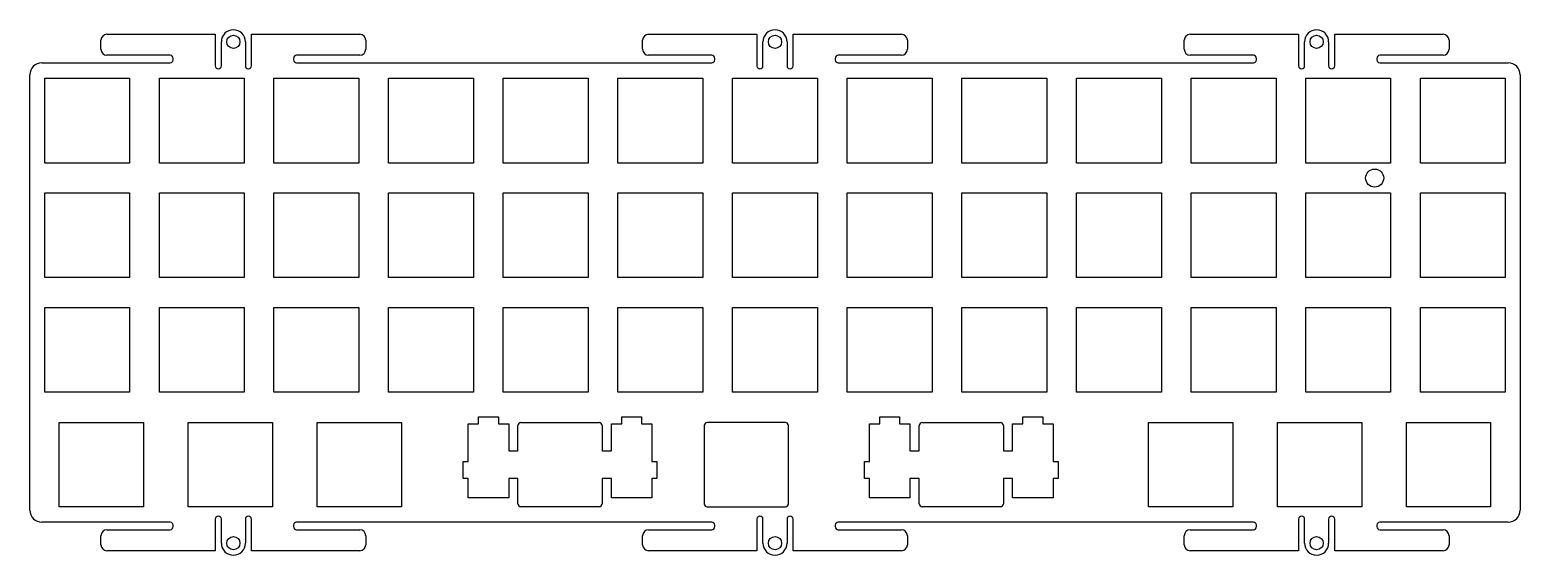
# Model space of a CAD drawing. Header units: millimetres. Extents: x -279 to -31, y -178 to -91.
import ezdxf

# ---------------------------------------------------------------- set-up
doc = ezdxf.new("R2010")
doc.units = ezdxf.units.MM
for name, color, linetype in [('Shape11445', 7, 'CONTINUOUS'), ('Shape11446', 7, 'CONTINUOUS'), ('Shape11447', 7, 'CONTINUOUS'), ('Shape11448', 7, 'CONTINUOUS'), ('Shape11449', 7, 'CONTINUOUS'), ('Shape11450', 7, 'CONTINUOUS'), ('Shape11451', 7, 'CONTINUOUS'), ('Shape11452', 7, 'CONTINUOUS'), ('Shape11453', 7, 'CONTINUOUS'), ('Shape11454', 7, 'CONTINUOUS'), ('Shape11455', 7, 'CONTINUOUS'), ('Shape11456', 7, 'CONTINUOUS'), ('Shape11457', 7, 'CONTINUOUS'), ('Shape11458', 7, 'CONTINUOUS'), ('Shape11459', 7, 'CONTINUOUS'), ('Shape11460', 7, 'CONTINUOUS'), ('Shape11461', 7, 'CONTINUOUS'), ('Shape11462', 7, 'CONTINUOUS'), ('Shape11463', 7, 'CONTINUOUS'), ('Shape11464', 7, 'CONTINUOUS'), ('Shape11465', 7, 'CONTINUOUS'), ('Shape11466', 7, 'CONTINUOUS'), ('Shape11467', 7, 'CONTINUOUS'), ('Shape11468', 7, 'CONTINUOUS'), ('Shape11469', 7, 'CONTINUOUS'), ('Shape11470', 7, 'CONTINUOUS'), ('Shape11471', 7, 'CONTINUOUS'), ('Shape11472', 7, 'CONTINUOUS'), ('Shape11473', 7, 'CONTINUOUS'), ('Shape11474', 7, 'CONTINUOUS'), ('Shape11475', 7, 'CONTINUOUS'), ('Shape11476', 7, 'CONTINUOUS'), ('Shape11477', 7, 'CONTINUOUS'), ('Shape11478', 7, 'CONTINUOUS'), ('Shape11479', 7, 'CONTINUOUS'), ('Shape11480', 7, 'CONTINUOUS'), ('Shape11481', 7, 'CONTINUOUS'), ('Shape11482', 7, 'CONTINUOUS'), ('Shape11483', 7, 'CONTINUOUS'), ('Shape11484', 7, 'CONTINUOUS'), ('Shape11485', 7, 'CONTINUOUS'), ('Shape11486', 7, 'CONTINUOUS'), ('Shape11487', 7, 'CONTINUOUS'), ('Shape11488', 7, 'CONTINUOUS'), ('Shape11489', 7, 'CONTINUOUS'), ('Shape11490', 7, 'CONTINUOUS'), ('Shape11491', 7, 'CONTINUOUS'), ('Shape11492', 7, 'CONTINUOUS'), ('Shape11493', 7, 'CONTINUOUS'), ('Shape11494', 7, 'CONTINUOUS'), ('Shape11495', 7, 'CONTINUOUS'), ('Shape11496', 7, 'CONTINUOUS'), ('Shape11497', 7, 'CONTINUOUS'), ('Shape11498', 7, 'CONTINUOUS'), ('Shape11499', 7, 'CONTINUOUS'), ('Shape11500', 7, 'CONTINUOUS'), ('Shape11501', 7, 'CONTINUOUS'), ('Shape11502', 7, 'CONTINUOUS'), ('Shape11503', 7, 'CONTINUOUS'), ('Shape11504', 7, 'CONTINUOUS'), ('Shape11505', 7, 'CONTINUOUS'), ('Shape11506', 7, 'CONTINUOUS'), ('Shape11507', 7, 'CONTINUOUS'), ('Shape11508', 7, 'CONTINUOUS'), ('Shape11509', 7, 'CONTINUOUS'), ('Shape11510', 7, 'CONTINUOUS'), ('Shape11511', 7, 'CONTINUOUS'), ('Shape11512', 7, 'CONTINUOUS'), ('Shape11513', 7, 'CONTINUOUS'), ('Shape11514', 7, 'CONTINUOUS'), ('Shape11515', 7, 'CONTINUOUS'), ('Shape11516', 7, 'CONTINUOUS'), ('Shape11517', 7, 'CONTINUOUS'), ('Shape11518', 7, 'CONTINUOUS'), ('Shape11519', 7, 'CONTINUOUS'), ('Shape11520', 7, 'CONTINUOUS'), ('Shape11521', 7, 'CONTINUOUS'), ('Shape11522', 7, 'CONTINUOUS'), ('Shape11523', 7, 'CONTINUOUS'), ('Shape11524', 7, 'CONTINUOUS'), ('Shape11525', 7, 'CONTINUOUS'), ('Shape11526', 7, 'CONTINUOUS'), ('Shape11527', 7, 'CONTINUOUS'), ('Shape11528', 7, 'CONTINUOUS'), ('Shape11529', 7, 'CONTINUOUS'), ('Shape11530', 7, 'CONTINUOUS'), ('Shape11531', 7, 'CONTINUOUS'), ('Shape11532', 7, 'CONTINUOUS'), ('Shape11533', 7, 'CONTINUOUS'), ('Shape11534', 7, 'CONTINUOUS'), ('Shape11535', 7, 'CONTINUOUS'), ('Shape11536', 7, 'CONTINUOUS'), ('Shape11537', 7, 'CONTINUOUS'), ('Shape11538', 7, 'CONTINUOUS'), ('Shape11539', 7, 'CONTINUOUS'), ('Shape11540', 7, 'CONTINUOUS'), ('Shape11541', 7, 'CONTINUOUS'), ('Shape11542', 7, 'CONTINUOUS'), ('Shape11543', 7, 'CONTINUOUS'), ('Shape11544', 7, 'CONTINUOUS'), ('Shape11545', 7, 'CONTINUOUS'), ('Shape11546', 7, 'CONTINUOUS'), ('Shape11547', 7, 'CONTINUOUS'), ('Shape11548', 7, 'CONTINUOUS'), ('Shape11549', 7, 'CONTINUOUS'), ('Shape11550', 7, 'CONTINUOUS'), ('Shape11551', 7, 'CONTINUOUS'), ('Shape11552', 7, 'CONTINUOUS'), ('Shape11553', 7, 'CONTINUOUS'), ('Shape11554', 7, 'CONTINUOUS'), ('Shape11555', 7, 'CONTINUOUS'), ('Shape11556', 7, 'CONTINUOUS'), ('Shape11557', 7, 'CONTINUOUS'), ('Shape11558', 7, 'CONTINUOUS'), ('Shape11559', 7, 'CONTINUOUS'), ('Shape11560', 7, 'CONTINUOUS'), ('Shape11561', 7, 'CONTINUOUS'), ('Shape11562', 7, 'CONTINUOUS'), ('Shape11563', 7, 'CONTINUOUS'), ('Shape11564', 7, 'CONTINUOUS'), ('Shape11565', 7, 'CONTINUOUS'), ('Shape11566', 7, 'CONTINUOUS'), ('Shape11567', 7, 'CONTINUOUS'), ('Shape11568', 7, 'CONTINUOUS'), ('Shape11569', 7, 'CONTINUOUS'), ('Shape11570', 7, 'CONTINUOUS'), ('Shape11571', 7, 'CONTINUOUS'), ('Shape11572', 7, 'CONTINUOUS'), ('Shape11573', 7, 'CONTINUOUS'), ('Shape11574', 7, 'CONTINUOUS'), ('Shape11575', 7, 'CONTINUOUS'), ('Shape11576', 7, 'CONTINUOUS'), ('Shape11577', 7, 'CONTINUOUS'), ('Shape11578', 7, 'CONTINUOUS'), ('Shape11579', 7, 'CONTINUOUS'), ('Shape11580', 7, 'CONTINUOUS'), ('Shape11581', 7, 'CONTINUOUS'), ('Shape11582', 7, 'CONTINUOUS'), ('Shape11583', 7, 'CONTINUOUS'), ('Shape11584', 7, 'CONTINUOUS'), ('Shape11585', 7, 'CONTINUOUS'), ('Shape11586', 7, 'CONTINUOUS'), ('Shape11587', 7, 'CONTINUOUS'), ('Shape11588', 7, 'CONTINUOUS'), ('Shape11589', 7, 'CONTINUOUS'), ('Shape11590', 7, 'CONTINUOUS'), ('Shape11591', 7, 'CONTINUOUS'), ('Shape11592', 7, 'CONTINUOUS'), ('Shape11593', 7, 'CONTINUOUS'), ('Shape11594', 7, 'CONTINUOUS'), ('Shape11595', 7, 'CONTINUOUS'), ('Shape11596', 7, 'CONTINUOUS'), ('Shape11597', 7, 'CONTINUOUS'), ('Shape11598', 7, 'CONTINUOUS'), ('Shape11599', 7, 'CONTINUOUS'), ('Shape11600', 7, 'CONTINUOUS'), ('Shape11601', 7, 'CONTINUOUS'), ('Shape11602', 7, 'CONTINUOUS'), ('Shape11603', 7, 'CONTINUOUS'), ('Shape11604', 7, 'CONTINUOUS'), ('Shape11605', 7, 'CONTINUOUS'), ('Shape11606', 7, 'CONTINUOUS'), ('Shape11607', 7, 'CONTINUOUS'), ('Shape11608', 7, 'CONTINUOUS'), ('Shape11609', 7, 'CONTINUOUS'), ('Shape11610', 7, 'CONTINUOUS'), ('Shape11611', 7, 'CONTINUOUS'), ('Shape11612', 7, 'CONTINUOUS'), ('Shape11613', 7, 'CONTINUOUS'), ('Shape11614', 7, 'CONTINUOUS'), ('Shape11615', 7, 'CONTINUOUS'), ('Shape11616', 7, 'CONTINUOUS'), ('Shape11617', 7, 'CONTINUOUS'), ('Shape11618', 7, 'CONTINUOUS'), ('Shape11619', 7, 'CONTINUOUS'), ('Shape11620', 7, 'CONTINUOUS'), ('Shape11621', 7, 'CONTINUOUS'), ('Shape11622', 7, 'CONTINUOUS'), ('Shape11623', 7, 'CONTINUOUS'), ('Shape11624', 7, 'CONTINUOUS'), ('Shape11625', 7, 'CONTINUOUS'), ('Shape11626', 7, 'CONTINUOUS'), ('Shape11627', 7, 'CONTINUOUS'), ('Shape11628', 7, 'CONTINUOUS'), ('Shape11629', 7, 'CONTINUOUS'), ('Shape11630', 7, 'CONTINUOUS'), ('Shape11631', 7, 'CONTINUOUS'), ('Shape11632', 7, 'CONTINUOUS'), ('Shape11633', 7, 'CONTINUOUS'), ('Shape11634', 7, 'CONTINUOUS'), ('Shape11635', 7, 'CONTINUOUS'), ('Shape11636', 7, 'CONTINUOUS'), ('Shape11637', 7, 'CONTINUOUS'), ('Shape11638', 7, 'CONTINUOUS'), ('Shape11639', 7, 'CONTINUOUS'), ('Shape11640', 7, 'CONTINUOUS'), ('Shape11641', 7, 'CONTINUOUS'), ('Shape11642', 7, 'CONTINUOUS'), ('Shape11643', 7, 'CONTINUOUS'), ('Shape11644', 7, 'CONTINUOUS'), ('Shape11645', 7, 'CONTINUOUS'), ('Shape11646', 7, 'CONTINUOUS'), ('Shape11647', 7, 'CONTINUOUS'), ('Shape11648', 7, 'CONTINUOUS'), ('Shape11649', 7, 'CONTINUOUS'), ('Shape11650', 7, 'CONTINUOUS'), ('Shape11651', 7, 'CONTINUOUS'), ('Shape11652', 7, 'CONTINUOUS'), ('Shape11653', 7, 'CONTINUOUS'), ('Shape11654', 7, 'CONTINUOUS'), ('Shape11655', 7, 'CONTINUOUS'), ('Shape11656', 7, 'CONTINUOUS'), ('Shape11657', 7, 'CONTINUOUS'), ('Shape11658', 7, 'CONTINUOUS'), ('Shape11659', 7, 'CONTINUOUS'), ('Shape11660', 7, 'CONTINUOUS'), ('Shape11661', 7, 'CONTINUOUS'), ('Shape11662', 7, 'CONTINUOUS'), ('Shape11663', 7, 'CONTINUOUS'), ('Shape11664', 7, 'CONTINUOUS'), ('Shape11665', 7, 'CONTINUOUS'), ('Shape11666', 7, 'CONTINUOUS'), ('Shape11667', 7, 'CONTINUOUS'), ('Shape11668', 7, 'CONTINUOUS'), ('Shape11669', 7, 'CONTINUOUS'), ('Shape11670', 7, 'CONTINUOUS'), ('Shape11671', 7, 'CONTINUOUS'), ('Shape11672', 7, 'CONTINUOUS'), ('Shape11673', 7, 'CONTINUOUS'), ('Shape11674', 7, 'CONTINUOUS'), ('Shape11675', 7, 'CONTINUOUS'), ('Shape11676', 7, 'CONTINUOUS'), ('Shape11677', 7, 'CONTINUOUS'), ('Shape11678', 7, 'CONTINUOUS'), ('Shape11679', 7, 'CONTINUOUS'), ('Shape11680', 7, 'CONTINUOUS'), ('Shape11681', 7, 'CONTINUOUS'), ('Shape11682', 7, 'CONTINUOUS'), ('Shape11683', 7, 'CONTINUOUS'), ('Shape11684', 7, 'CONTINUOUS'), ('Shape11685', 7, 'CONTINUOUS'), ('Shape11686', 7, 'CONTINUOUS'), ('Shape11687', 7, 'CONTINUOUS'), ('Shape11688', 7, 'CONTINUOUS'), ('Shape11689', 7, 'CONTINUOUS'), ('Shape11690', 7, 'CONTINUOUS'), ('Shape11691', 7, 'CONTINUOUS'), ('Shape11692', 7, 'CONTINUOUS'), ('Shape11693', 7, 'CONTINUOUS'), ('Shape11694', 7, 'CONTINUOUS'), ('Shape11695', 7, 'CONTINUOUS'), ('Shape11696', 7, 'CONTINUOUS'), ('Shape11697', 7, 'CONTINUOUS'), ('Shape11698', 7, 'CONTINUOUS'), ('Shape11699', 7, 'CONTINUOUS'), ('Shape11700', 7, 'CONTINUOUS'), ('Shape11701', 7, 'CONTINUOUS'), ('Shape11702', 7, 'CONTINUOUS'), ('Shape11703', 7, 'CONTINUOUS'), ('Shape11704', 7, 'CONTINUOUS'), ('Shape11705', 7, 'CONTINUOUS'), ('Shape11706', 7, 'CONTINUOUS'), ('Shape11707', 7, 'CONTINUOUS'), ('Shape11708', 7, 'CONTINUOUS'), ('Shape11709', 7, 'CONTINUOUS'), ('Shape11710', 7, 'CONTINUOUS'), ('Shape11711', 7, 'CONTINUOUS'), ('Shape11712', 7, 'CONTINUOUS'), ('Shape11713', 7, 'CONTINUOUS'), ('Shape11714', 7, 'CONTINUOUS'), ('Shape11715', 7, 'CONTINUOUS'), ('Shape11716', 7, 'CONTINUOUS'), ('Shape11717', 7, 'CONTINUOUS'), ('Shape11718', 7, 'CONTINUOUS'), ('Shape11719', 7, 'CONTINUOUS'), ('Shape11720', 7, 'CONTINUOUS'), ('Shape11721', 7, 'CONTINUOUS'), ('Shape11722', 7, 'CONTINUOUS'), ('Shape11723', 7, 'CONTINUOUS'), ('Shape11724', 7, 'CONTINUOUS'), ('Shape11725', 7, 'CONTINUOUS'), ('Shape11726', 7, 'CONTINUOUS'), ('Shape11727', 7, 'CONTINUOUS'), ('Shape11728', 7, 'CONTINUOUS'), ('Shape11729', 7, 'CONTINUOUS'), ('Shape11730', 7, 'CONTINUOUS'), ('Shape11731', 7, 'CONTINUOUS'), ('Shape11732', 7, 'CONTINUOUS'), ('Shape11733', 7, 'CONTINUOUS'), ('Shape11734', 7, 'CONTINUOUS'), ('Shape11735', 7, 'CONTINUOUS'), ('Shape11736', 7, 'CONTINUOUS'), ('Shape11737', 7, 'CONTINUOUS'), ('Shape11738', 7, 'CONTINUOUS'), ('Shape11739', 7, 'CONTINUOUS'), ('Shape11740', 7, 'CONTINUOUS'), ('Shape11741', 7, 'CONTINUOUS'), ('Shape11742', 7, 'CONTINUOUS'), ('Shape11743', 7, 'CONTINUOUS'), ('Shape11744', 7, 'CONTINUOUS'), ('Shape11745', 7, 'CONTINUOUS'), ('Shape11746', 7, 'CONTINUOUS'), ('Shape11747', 7, 'CONTINUOUS'), ('Shape11748', 7, 'CONTINUOUS'), ('Shape11749', 7, 'CONTINUOUS'), ('Shape11750', 7, 'CONTINUOUS'), ('Shape11751', 7, 'CONTINUOUS'), ('Shape11752', 7, 'CONTINUOUS'), ('Shape11753', 7, 'CONTINUOUS'), ('Shape11754', 7, 'CONTINUOUS'), ('Shape11755', 7, 'CONTINUOUS'), ('Shape11756', 7, 'CONTINUOUS'), ('Shape11757', 7, 'CONTINUOUS'), ('Shape11758', 7, 'CONTINUOUS'), ('Shape11759', 7, 'CONTINUOUS'), ('Shape11760', 7, 'CONTINUOUS'), ('Shape11761', 7, 'CONTINUOUS'), ('Shape11762', 7, 'CONTINUOUS'), ('Shape11763', 7, 'CONTINUOUS'), ('Shape11764', 7, 'CONTINUOUS'), ('Shape11765', 7, 'CONTINUOUS'), ('Shape11766', 7, 'CONTINUOUS'), ('Shape11767', 7, 'CONTINUOUS'), ('Shape11768', 7, 'CONTINUOUS'), ('Shape11769', 7, 'CONTINUOUS'), ('Shape11770', 7, 'CONTINUOUS'), ('Shape11771', 7, 'CONTINUOUS'), ('Shape11772', 7, 'CONTINUOUS'), ('Shape11773', 7, 'CONTINUOUS'), ('Shape11774', 7, 'CONTINUOUS'), ('Shape11775', 7, 'CONTINUOUS'), ('Shape11776', 7, 'CONTINUOUS'), ('Shape11777', 7, 'CONTINUOUS'), ('Shape11778', 7, 'CONTINUOUS'), ('Shape11779', 7, 'CONTINUOUS'), ('Shape11780', 7, 'CONTINUOUS'), ('Shape11781', 7, 'CONTINUOUS'), ('Shape11782', 7, 'CONTINUOUS'), ('Shape11863', 7, 'CONTINUOUS'), ('Shape11864', 7, 'CONTINUOUS'), ('Shape11865', 7, 'CONTINUOUS'), ('Shape11866', 7, 'CONTINUOUS'), ('Shape11867', 7, 'CONTINUOUS'), ('Shape11868', 7, 'CONTINUOUS'), ('Shape11869', 7, 'CONTINUOUS'), ('Shape11870', 7, 'CONTINUOUS'), ('Shape11871', 7, 'CONTINUOUS'), ('Shape11872', 7, 'CONTINUOUS'), ('Shape11873', 7, 'CONTINUOUS'), ('Shape11874', 7, 'CONTINUOUS'), ('Shape11875', 7, 'CONTINUOUS'), ('Shape11876', 7, 'CONTINUOUS'), ('Shape11877', 7, 'CONTINUOUS'), ('Shape11878', 7, 'CONTINUOUS'), ('Shape11879', 7, 'CONTINUOUS'), ('Shape11880', 7, 'CONTINUOUS'), ('Shape11881', 7, 'CONTINUOUS'), ('Shape11882', 7, 'CONTINUOUS'), ('Shape11883', 7, 'CONTINUOUS'), ('Shape11884', 7, 'CONTINUOUS'), ('Shape11885', 7, 'CONTINUOUS'), ('Shape11886', 7, 'CONTINUOUS'), ('Shape11887', 7, 'CONTINUOUS'), ('Shape11888', 7, 'CONTINUOUS'), ('Shape11889', 7, 'CONTINUOUS'), ('Shape11890', 7, 'CONTINUOUS'), ('Shape11891', 7, 'CONTINUOUS'), ('Shape11892', 7, 'CONTINUOUS'), ('Shape11893', 7, 'CONTINUOUS'), ('Shape11894', 7, 'CONTINUOUS'), ('Shape11895', 7, 'CONTINUOUS'), ('Shape11896', 7, 'CONTINUOUS'), ('Shape11897', 7, 'CONTINUOUS'), ('Shape11898', 7, 'CONTINUOUS'), ('Shape11899', 7, 'CONTINUOUS'), ('Shape11900', 7, 'CONTINUOUS'), ('Shape11901', 7, 'CONTINUOUS'), ('Shape11902', 7, 'CONTINUOUS'), ('Shape11903', 7, 'CONTINUOUS'), ('Shape11904', 7, 'CONTINUOUS'), ('Shape11905', 7, 'CONTINUOUS'), ('Shape11906', 7, 'CONTINUOUS'), ('Shape11907', 7, 'CONTINUOUS'), ('Shape11908', 7, 'CONTINUOUS'), ('Shape11909', 7, 'CONTINUOUS'), ('Shape11910', 7, 'CONTINUOUS'), ('Shape11911', 7, 'CONTINUOUS'), ('Shape11912', 7, 'CONTINUOUS'), ('Shape11913', 7, 'CONTINUOUS'), ('Shape11914', 7, 'CONTINUOUS'), ('Shape11915', 7, 'CONTINUOUS'), ('Shape11916', 7, 'CONTINUOUS'), ('Shape11917', 7, 'CONTINUOUS'), ('Shape11918', 7, 'CONTINUOUS'), ('Shape11919', 7, 'CONTINUOUS'), ('Shape11920', 7, 'CONTINUOUS'), ('Shape11921', 7, 'CONTINUOUS'), ('Shape11922', 7, 'CONTINUOUS'), ('Shape11923', 7, 'CONTINUOUS'), ('Shape11924', 7, 'CONTINUOUS'), ('Shape11925', 7, 'CONTINUOUS'), ('Shape11926', 7, 'CONTINUOUS'), ('Shape11927', 7, 'CONTINUOUS'), ('Shape11928', 7, 'CONTINUOUS'), ('Shape11929', 7, 'CONTINUOUS'), ('Shape11930', 7, 'CONTINUOUS'), ('Shape11931', 7, 'CONTINUOUS'), ('Shape11932', 7, 'CONTINUOUS'), ('Shape11933', 7, 'CONTINUOUS'), ('Shape11934', 7, 'CONTINUOUS'), ('Shape11935', 7, 'CONTINUOUS'), ('Shape11936', 7, 'CONTINUOUS'), ('Shape11937', 7, 'CONTINUOUS'), ('Shape11938', 7, 'CONTINUOUS'), ('Shape11939', 7, 'CONTINUOUS'), ('Shape11940', 7, 'CONTINUOUS'), ('Shape11941', 7, 'CONTINUOUS'), ('Shape11942', 7, 'CONTINUOUS'), ('Shape11943', 7, 'CONTINUOUS'), ('Shape11944', 7, 'CONTINUOUS'), ('Shape11945', 7, 'CONTINUOUS'), ('Shape11946', 7, 'CONTINUOUS'), ('Shape11947', 7, 'CONTINUOUS'), ('Shape11948', 7, 'CONTINUOUS'), ('Shape11949', 7, 'CONTINUOUS'), ('Shape11950', 7, 'CONTINUOUS'), ('Shape12755', 7, 'CONTINUOUS')]:
    doc.layers.add(name, color=color, linetype=linetype)

msp = doc.modelspace()

# ---------------------------------------------------------------- linework, layer by layer
at = {"layer": 'Shape11445'}
msp.add_circle((-64.7014, -92.5714), 1.1, dxfattribs=at)
at = {"layer": 'Shape11446'}
msp.add_circle((-154.701, -92.5714), 1.1, dxfattribs=at)
at = {"layer": 'Shape11447'}
msp.add_circle((-244.701, -92.5714), 1.1, dxfattribs=at)
at = {"layer": 'Shape11448'}
msp.add_circle((-64.7014, -175.97), 1.1, dxfattribs=at)
at = {"layer": 'Shape11449'}
msp.add_circle((-154.701, -175.97), 1.1, dxfattribs=at)
at = {"layer": 'Shape11450'}
msp.add_circle((-244.701, -175.97), 1.1, dxfattribs=at)
at = {"layer": 'Shape11451'}
msp.add_line((-61.7014, -177.22), (-61.7014, -171.97), dxfattribs=at)
at = {"layer": 'Shape11452'}
msp.add_arc((-62.2014, -171.97), 0.5, 0, 180, dxfattribs=at)
at = {"layer": 'Shape11453'}
msp.add_line((-62.7014, -171.97), (-62.7014, -175.97), dxfattribs=at)
at = {"layer": 'Shape11454'}
msp.add_arc((-64.7014, -175.97), 2, 180, 0, dxfattribs=at)
at = {"layer": 'Shape11455'}
msp.add_line((-66.7014, -175.97), (-66.7014, -171.97), dxfattribs=at)
at = {"layer": 'Shape11456'}
msp.add_arc((-67.2014, -171.97), 0.5, 0, 180, dxfattribs=at)
at = {"layer": 'Shape11457'}
msp.add_line((-67.7014, -171.97), (-67.7014, -177.22), dxfattribs=at)
at = {"layer": 'Shape11458'}
msp.add_line((-67.7014, -177.22), (-85.7014, -177.22), dxfattribs=at)
at = {"layer": 'Shape11459'}
msp.add_arc((-85.7014, -176.22), 1, 180, -90, dxfattribs=at)
at = {"layer": 'Shape11460'}
msp.add_line((-86.7014, -176.22), (-86.7014, -174.72), dxfattribs=at)
at = {"layer": 'Shape11461'}
msp.add_arc((-85.7014, -174.72), 1, 90, 180, dxfattribs=at)
at = {"layer": 'Shape11462'}
msp.add_line((-85.7014, -173.72), (-75.2014, -173.72), dxfattribs=at)
at = {"layer": 'Shape11463'}
msp.add_arc((-75.2014, -173.22), 0.5, -90, 0, dxfattribs=at)
at = {"layer": 'Shape11464'}
msp.add_line((-74.7014, -173.22), (-74.7014, -172.971), dxfattribs=at)
at = {"layer": 'Shape11465'}
msp.add_arc((-75.2014, -172.971), 0.5, 0, 90, dxfattribs=at)
at = {"layer": 'Shape11466'}
msp.add_line((-75.2014, -172.471), (-144.201, -172.471), dxfattribs=at)
at = {"layer": 'Shape11467'}
msp.add_arc((-144.201, -172.971), 0.5, 90, 180, dxfattribs=at)
at = {"layer": 'Shape11468'}
msp.add_line((-144.701, -172.971), (-144.701, -173.22), dxfattribs=at)
at = {"layer": 'Shape11469'}
msp.add_arc((-144.201, -173.22), 0.5, 180, -90, dxfattribs=at)
at = {"layer": 'Shape11470'}
msp.add_line((-144.201, -173.72), (-133.701, -173.72), dxfattribs=at)
at = {"layer": 'Shape11471'}
msp.add_arc((-133.701, -174.72), 1, 0, 90, dxfattribs=at)
at = {"layer": 'Shape11472'}
msp.add_line((-132.701, -174.72), (-132.701, -176.22), dxfattribs=at)
at = {"layer": 'Shape11473'}
msp.add_arc((-133.701, -176.22), 1, -90, 0, dxfattribs=at)
at = {"layer": 'Shape11474'}
msp.add_line((-133.701, -177.22), (-151.701, -177.22), dxfattribs=at)
at = {"layer": 'Shape11475'}
msp.add_line((-151.701, -177.22), (-151.701, -171.97), dxfattribs=at)
at = {"layer": 'Shape11476'}
msp.add_arc((-152.201, -171.97), 0.5, 0, 180, dxfattribs=at)
at = {"layer": 'Shape11477'}
msp.add_line((-152.701, -171.97), (-152.701, -175.97), dxfattribs=at)
at = {"layer": 'Shape11478'}
msp.add_arc((-154.701, -175.97), 2, 180, 0, dxfattribs=at)
at = {"layer": 'Shape11479'}
msp.add_line((-156.701, -175.97), (-156.701, -171.97), dxfattribs=at)
at = {"layer": 'Shape11480'}
msp.add_arc((-157.201, -171.97), 0.5, 0, 180, dxfattribs=at)
at = {"layer": 'Shape11481'}
msp.add_line((-157.701, -171.97), (-157.701, -177.22), dxfattribs=at)
at = {"layer": 'Shape11482'}
msp.add_line((-157.701, -177.22), (-175.701, -177.22), dxfattribs=at)
at = {"layer": 'Shape11483'}
msp.add_arc((-175.701, -176.22), 1, 180, -90, dxfattribs=at)
at = {"layer": 'Shape11484'}
msp.add_line((-176.701, -176.22), (-176.701, -174.72), dxfattribs=at)
at = {"layer": 'Shape11485'}
msp.add_arc((-175.701, -174.72), 1, 90, 180, dxfattribs=at)
at = {"layer": 'Shape11486'}
msp.add_line((-175.701, -173.72), (-165.201, -173.72), dxfattribs=at)
at = {"layer": 'Shape11487'}
msp.add_arc((-165.201, -173.22), 0.5, -90, 0, dxfattribs=at)
at = {"layer": 'Shape11488'}
msp.add_line((-164.701, -173.22), (-164.701, -172.971), dxfattribs=at)
at = {"layer": 'Shape11489'}
msp.add_arc((-165.201, -172.971), 0.5, 0, 90, dxfattribs=at)
at = {"layer": 'Shape11490'}
msp.add_line((-165.201, -172.471), (-234.201, -172.471), dxfattribs=at)
at = {"layer": 'Shape11491'}
msp.add_arc((-234.201, -172.971), 0.5, 90, 180, dxfattribs=at)
at = {"layer": 'Shape11492'}
msp.add_line((-234.701, -172.971), (-234.701, -173.22), dxfattribs=at)
at = {"layer": 'Shape11493'}
msp.add_arc((-234.201, -173.22), 0.5, 180, -90, dxfattribs=at)
at = {"layer": 'Shape11494'}
msp.add_line((-234.201, -173.72), (-223.701, -173.72), dxfattribs=at)
at = {"layer": 'Shape11495'}
msp.add_arc((-223.701, -174.72), 1, 0, 90, dxfattribs=at)
at = {"layer": 'Shape11496'}
msp.add_line((-222.701, -174.72), (-222.701, -176.22), dxfattribs=at)
at = {"layer": 'Shape11497'}
msp.add_arc((-223.701, -176.22), 1, -90, 0, dxfattribs=at)
at = {"layer": 'Shape11498'}
msp.add_line((-223.701, -177.22), (-241.701, -177.22), dxfattribs=at)
at = {"layer": 'Shape11499'}
msp.add_line((-241.701, -177.22), (-241.701, -171.97), dxfattribs=at)
at = {"layer": 'Shape11500'}
msp.add_arc((-242.201, -171.97), 0.5, 0, 180, dxfattribs=at)
at = {"layer": 'Shape11501'}
msp.add_line((-242.701, -171.97), (-242.701, -175.97), dxfattribs=at)
at = {"layer": 'Shape11502'}
msp.add_arc((-244.701, -175.97), 2, 180, 0, dxfattribs=at)
at = {"layer": 'Shape11503'}
msp.add_line((-246.701, -175.97), (-246.701, -171.97), dxfattribs=at)
at = {"layer": 'Shape11504'}
msp.add_arc((-247.201, -171.97), 0.5, 0, 180, dxfattribs=at)
at = {"layer": 'Shape11505'}
msp.add_line((-247.701, -171.97), (-247.701, -177.22), dxfattribs=at)
at = {"layer": 'Shape11506'}
msp.add_line((-247.701, -177.22), (-265.701, -177.22), dxfattribs=at)
at = {"layer": 'Shape11507'}
msp.add_arc((-265.701, -176.22), 1, 180, -90, dxfattribs=at)
at = {"layer": 'Shape11508'}
msp.add_line((-266.701, -176.22), (-266.701, -174.72), dxfattribs=at)
at = {"layer": 'Shape11509'}
msp.add_arc((-265.701, -174.72), 1, 90, 180, dxfattribs=at)
at = {"layer": 'Shape11510'}
msp.add_line((-265.701, -173.72), (-255.201, -173.72), dxfattribs=at)
at = {"layer": 'Shape11511'}
msp.add_arc((-255.201, -173.22), 0.5, -90, 0, dxfattribs=at)
at = {"layer": 'Shape11512'}
msp.add_line((-254.701, -173.22), (-254.701, -172.971), dxfattribs=at)
at = {"layer": 'Shape11513'}
msp.add_arc((-255.201, -172.971), 0.5, 0, 90, dxfattribs=at)
at = {"layer": 'Shape11514'}
msp.add_line((-255.201, -172.471), (-276.526, -172.471), dxfattribs=at)
at = {"layer": 'Shape11515'}
msp.add_arc((-276.526, -170.471), 2, 180, -90, dxfattribs=at)
at = {"layer": 'Shape11516'}
msp.add_line((-278.526, -170.471), (-278.526, -98.0706), dxfattribs=at)
at = {"layer": 'Shape11517'}
msp.add_arc((-276.526, -98.0706), 2, 90, 180, dxfattribs=at)
at = {"layer": 'Shape11518'}
msp.add_line((-276.526, -96.0706), (-255.201, -96.0706), dxfattribs=at)
at = {"layer": 'Shape11519'}
msp.add_arc((-255.201, -95.5706), 0.5, -90, 0, dxfattribs=at)
at = {"layer": 'Shape11520'}
msp.add_line((-254.701, -95.5706), (-254.701, -95.3214), dxfattribs=at)
at = {"layer": 'Shape11521'}
msp.add_arc((-255.201, -95.3214), 0.5, 0, 90, dxfattribs=at)
at = {"layer": 'Shape11522'}
msp.add_line((-255.201, -94.8214), (-265.701, -94.8214), dxfattribs=at)
at = {"layer": 'Shape11523'}
msp.add_arc((-265.701, -93.8214), 1, 180, -90, dxfattribs=at)
at = {"layer": 'Shape11524'}
msp.add_line((-266.701, -93.8214), (-266.701, -92.3214), dxfattribs=at)
at = {"layer": 'Shape11525'}
msp.add_arc((-265.701, -92.3214), 1, 90, 180, dxfattribs=at)
at = {"layer": 'Shape11526'}
msp.add_line((-265.701, -91.3214), (-247.701, -91.3214), dxfattribs=at)
at = {"layer": 'Shape11527'}
msp.add_line((-247.701, -91.3214), (-247.701, -96.5714), dxfattribs=at)
at = {"layer": 'Shape11528'}
msp.add_arc((-247.201, -96.5714), 0.5, 180, 0, dxfattribs=at)
at = {"layer": 'Shape11529'}
msp.add_line((-246.701, -96.5714), (-246.701, -92.5714), dxfattribs=at)
at = {"layer": 'Shape11530'}
msp.add_arc((-244.701, -92.5714), 2, 0, 180, dxfattribs=at)
at = {"layer": 'Shape11531'}
msp.add_line((-242.701, -92.5714), (-242.701, -96.5714), dxfattribs=at)
at = {"layer": 'Shape11532'}
msp.add_arc((-242.201, -96.5714), 0.5, 180, 0, dxfattribs=at)
at = {"layer": 'Shape11533'}
msp.add_line((-241.701, -96.5714), (-241.701, -91.3214), dxfattribs=at)
at = {"layer": 'Shape11534'}
msp.add_line((-241.701, -91.3214), (-223.701, -91.3214), dxfattribs=at)
at = {"layer": 'Shape11535'}
msp.add_arc((-223.701, -92.3214), 1, 0, 90, dxfattribs=at)
at = {"layer": 'Shape11536'}
msp.add_line((-222.701, -92.3214), (-222.701, -93.8214), dxfattribs=at)
at = {"layer": 'Shape11537'}
msp.add_arc((-223.701, -93.8214), 1, -90, 0, dxfattribs=at)
at = {"layer": 'Shape11538'}
msp.add_line((-223.701, -94.8214), (-234.201, -94.8214), dxfattribs=at)
at = {"layer": 'Shape11539'}
msp.add_arc((-234.201, -95.3214), 0.5, 90, 180, dxfattribs=at)
at = {"layer": 'Shape11540'}
msp.add_line((-234.701, -95.3214), (-234.701, -95.5706), dxfattribs=at)
at = {"layer": 'Shape11541'}
msp.add_arc((-234.201, -95.5706), 0.5, 180, -90, dxfattribs=at)
at = {"layer": 'Shape11542'}
msp.add_line((-234.201, -96.0706), (-165.201, -96.0706), dxfattribs=at)
at = {"layer": 'Shape11543'}
msp.add_arc((-165.201, -95.5706), 0.5, -90, 0, dxfattribs=at)
at = {"layer": 'Shape11544'}
msp.add_line((-164.701, -95.5706), (-164.701, -95.3214), dxfattribs=at)
at = {"layer": 'Shape11545'}
msp.add_arc((-165.201, -95.3214), 0.5, 0, 90, dxfattribs=at)
at = {"layer": 'Shape11546'}
msp.add_line((-165.201, -94.8214), (-175.701, -94.8214), dxfattribs=at)
at = {"layer": 'Shape11547'}
msp.add_arc((-175.701, -93.8214), 1, 180, -90, dxfattribs=at)
at = {"layer": 'Shape11548'}
msp.add_line((-176.701, -93.8214), (-176.701, -92.3214), dxfattribs=at)
at = {"layer": 'Shape11549'}
msp.add_arc((-175.701, -92.3214), 1, 90, 180, dxfattribs=at)
at = {"layer": 'Shape11550'}
msp.add_line((-175.701, -91.3214), (-157.701, -91.3214), dxfattribs=at)
at = {"layer": 'Shape11551'}
msp.add_line((-157.701, -91.3214), (-157.701, -96.5714), dxfattribs=at)
at = {"layer": 'Shape11552'}
msp.add_arc((-157.201, -96.5714), 0.5, 180, 0, dxfattribs=at)
at = {"layer": 'Shape11553'}
msp.add_line((-156.701, -96.5714), (-156.701, -92.5714), dxfattribs=at)
at = {"layer": 'Shape11554'}
msp.add_arc((-154.701, -92.5714), 2, 0, 180, dxfattribs=at)
at = {"layer": 'Shape11555'}
msp.add_line((-152.701, -92.5714), (-152.701, -96.5714), dxfattribs=at)
at = {"layer": 'Shape11556'}
msp.add_arc((-152.201, -96.5714), 0.5, 180, 0, dxfattribs=at)
at = {"layer": 'Shape11557'}
msp.add_line((-151.701, -96.5714), (-151.701, -91.3214), dxfattribs=at)
at = {"layer": 'Shape11558'}
msp.add_line((-151.701, -91.3214), (-133.701, -91.3214), dxfattribs=at)
at = {"layer": 'Shape11559'}
msp.add_arc((-133.701, -92.3214), 1, 0, 90, dxfattribs=at)
at = {"layer": 'Shape11560'}
msp.add_line((-132.701, -92.3214), (-132.701, -93.8214), dxfattribs=at)
at = {"layer": 'Shape11561'}
msp.add_arc((-133.701, -93.8214), 1, -90, 0, dxfattribs=at)
at = {"layer": 'Shape11562'}
msp.add_line((-133.701, -94.8214), (-144.201, -94.8214), dxfattribs=at)
at = {"layer": 'Shape11563'}
msp.add_arc((-144.201, -95.3214), 0.5, 90, 180, dxfattribs=at)
at = {"layer": 'Shape11564'}
msp.add_line((-144.701, -95.3214), (-144.701, -95.5706), dxfattribs=at)
at = {"layer": 'Shape11565'}
msp.add_arc((-144.201, -95.5706), 0.5, 180, -90, dxfattribs=at)
at = {"layer": 'Shape11566'}
msp.add_line((-144.201, -96.0706), (-75.2014, -96.0706), dxfattribs=at)
at = {"layer": 'Shape11567'}
msp.add_arc((-75.2014, -95.5706), 0.5, -90, 0, dxfattribs=at)
at = {"layer": 'Shape11568'}
msp.add_line((-74.7014, -95.5706), (-74.7014, -95.3214), dxfattribs=at)
at = {"layer": 'Shape11569'}
msp.add_arc((-75.2014, -95.3214), 0.5, 0, 90, dxfattribs=at)
at = {"layer": 'Shape11570'}
msp.add_line((-75.2014, -94.8214), (-85.7014, -94.8214), dxfattribs=at)
at = {"layer": 'Shape11571'}
msp.add_arc((-85.7014, -93.8214), 1, 180, -90, dxfattribs=at)
at = {"layer": 'Shape11572'}
msp.add_line((-86.7014, -93.8214), (-86.7014, -92.3214), dxfattribs=at)
at = {"layer": 'Shape11573'}
msp.add_arc((-85.7014, -92.3214), 1, 90, 180, dxfattribs=at)
at = {"layer": 'Shape11574'}
msp.add_line((-85.7014, -91.3214), (-67.7014, -91.3214), dxfattribs=at)
at = {"layer": 'Shape11575'}
msp.add_line((-67.7014, -91.3214), (-67.7014, -96.5714), dxfattribs=at)
at = {"layer": 'Shape11576'}
msp.add_arc((-67.2014, -96.5714), 0.5, 180, 0, dxfattribs=at)
at = {"layer": 'Shape11577'}
msp.add_line((-66.7014, -96.5714), (-66.7014, -92.5714), dxfattribs=at)
at = {"layer": 'Shape11578'}
msp.add_arc((-64.7014, -92.5714), 2, 0, 180, dxfattribs=at)
at = {"layer": 'Shape11579'}
msp.add_line((-62.7014, -92.5714), (-62.7014, -96.5714), dxfattribs=at)
at = {"layer": 'Shape11580'}
msp.add_arc((-62.2014, -96.5714), 0.5, 180, 0, dxfattribs=at)
at = {"layer": 'Shape11581'}
msp.add_line((-61.7014, -96.5714), (-61.7014, -91.3214), dxfattribs=at)
at = {"layer": 'Shape11582'}
msp.add_line((-61.7014, -91.3214), (-43.7014, -91.3214), dxfattribs=at)
at = {"layer": 'Shape11583'}
msp.add_arc((-43.7014, -92.3214), 1, 0, 90, dxfattribs=at)
at = {"layer": 'Shape11584'}
msp.add_line((-42.7014, -92.3214), (-42.7014, -93.8214), dxfattribs=at)
at = {"layer": 'Shape11585'}
msp.add_arc((-43.7014, -93.8214), 1, -90, 0, dxfattribs=at)
at = {"layer": 'Shape11586'}
msp.add_line((-43.7014, -94.8214), (-54.2014, -94.8214), dxfattribs=at)
at = {"layer": 'Shape11587'}
msp.add_arc((-54.2014, -95.3214), 0.5, 90, 180, dxfattribs=at)
at = {"layer": 'Shape11588'}
msp.add_line((-54.7014, -95.3214), (-54.7014, -95.5706), dxfattribs=at)
at = {"layer": 'Shape11589'}
msp.add_arc((-54.2014, -95.5706), 0.5, 180, -90, dxfattribs=at)
at = {"layer": 'Shape11590'}
msp.add_line((-54.2014, -96.0706), (-32.8764, -96.0706), dxfattribs=at)
at = {"layer": 'Shape11591'}
msp.add_arc((-32.8764, -98.0706), 2, 0, 90, dxfattribs=at)
at = {"layer": 'Shape11592'}
msp.add_line((-30.8764, -98.0706), (-30.8764, -170.471), dxfattribs=at)
at = {"layer": 'Shape11593'}
msp.add_arc((-32.8764, -170.471), 2, -90, 0, dxfattribs=at)
at = {"layer": 'Shape11594'}
msp.add_line((-32.8764, -172.471), (-54.2014, -172.471), dxfattribs=at)
at = {"layer": 'Shape11595'}
msp.add_arc((-54.2014, -172.971), 0.5, 90, 180, dxfattribs=at)
at = {"layer": 'Shape11596'}
msp.add_line((-54.7014, -172.971), (-54.7014, -173.22), dxfattribs=at)
at = {"layer": 'Shape11597'}
msp.add_arc((-54.2014, -173.22), 0.5, 180, -90, dxfattribs=at)
at = {"layer": 'Shape11598'}
msp.add_line((-54.2014, -173.72), (-43.7014, -173.72), dxfattribs=at)
at = {"layer": 'Shape11599'}
msp.add_arc((-43.7014, -174.72), 1, 0, 90, dxfattribs=at)
at = {"layer": 'Shape11600'}
msp.add_line((-42.7014, -174.72), (-42.7014, -176.22), dxfattribs=at)
at = {"layer": 'Shape11601'}
msp.add_arc((-43.7014, -176.22), 1, -90, 0, dxfattribs=at)
at = {"layer": 'Shape11602'}
msp.add_line((-43.7014, -177.22), (-61.7014, -177.22), dxfattribs=at)
at = {"layer": 'Shape11603'}
msp.add_line((-273.621, -155.896), (-259.621, -155.896), dxfattribs=at)
at = {"layer": 'Shape11604'}
msp.add_line((-259.621, -155.896), (-259.621, -169.896), dxfattribs=at)
at = {"layer": 'Shape11605'}
msp.add_line((-259.621, -169.896), (-273.621, -169.896), dxfattribs=at)
at = {"layer": 'Shape11606'}
msp.add_line((-273.621, -169.896), (-273.621, -155.896), dxfattribs=at)
at = {"layer": 'Shape11607'}
msp.add_line((-238.19, -169.896), (-252.19, -169.896), dxfattribs=at)
at = {"layer": 'Shape11608'}
msp.add_line((-252.19, -169.896), (-252.19, -155.896), dxfattribs=at)
at = {"layer": 'Shape11609'}
msp.add_line((-252.19, -155.896), (-238.19, -155.896), dxfattribs=at)
at = {"layer": 'Shape11610'}
msp.add_line((-238.19, -155.896), (-238.19, -169.896), dxfattribs=at)
at = {"layer": 'Shape11611'}
msp.add_line((-216.759, -169.896), (-230.759, -169.896), dxfattribs=at)
at = {"layer": 'Shape11612'}
msp.add_line((-230.759, -169.896), (-230.759, -155.896), dxfattribs=at)
at = {"layer": 'Shape11613'}
msp.add_line((-230.759, -155.896), (-216.759, -155.896), dxfattribs=at)
at = {"layer": 'Shape11614'}
msp.add_line((-216.759, -155.896), (-216.759, -169.896), dxfattribs=at)
at = {"layer": 'Shape11615'}
msp.add_line((-78.6464, -169.896), (-92.6464, -169.896), dxfattribs=at)
at = {"layer": 'Shape11616'}
msp.add_line((-92.6464, -169.896), (-92.6464, -155.896), dxfattribs=at)
at = {"layer": 'Shape11617'}
msp.add_line((-92.6464, -155.896), (-78.6464, -155.896), dxfattribs=at)
at = {"layer": 'Shape11618'}
msp.add_line((-78.6464, -155.896), (-78.6464, -169.896), dxfattribs=at)
at = {"layer": 'Shape11619'}
msp.add_line((-57.2151, -169.896), (-71.2151, -169.896), dxfattribs=at)
at = {"layer": 'Shape11620'}
msp.add_line((-71.2151, -169.896), (-71.2151, -155.896), dxfattribs=at)
at = {"layer": 'Shape11621'}
msp.add_line((-71.2151, -155.896), (-57.2151, -155.896), dxfattribs=at)
at = {"layer": 'Shape11622'}
msp.add_line((-57.2151, -155.896), (-57.2151, -169.896), dxfattribs=at)
at = {"layer": 'Shape11623'}
msp.add_line((-35.7839, -169.896), (-49.7839, -169.896), dxfattribs=at)
at = {"layer": 'Shape11624'}
msp.add_line((-49.7839, -169.896), (-49.7839, -155.896), dxfattribs=at)
at = {"layer": 'Shape11625'}
msp.add_line((-49.7839, -155.896), (-35.7839, -155.896), dxfattribs=at)
at = {"layer": 'Shape11626'}
msp.add_line((-35.7839, -155.896), (-35.7839, -169.896), dxfattribs=at)
at = {"layer": 'Shape11627'}
msp.add_line((-257.001, -112.746), (-257.001, -98.6456), dxfattribs=at)
at = {"layer": 'Shape11628'}
msp.add_line((-257.001, -98.6456), (-242.901, -98.6456), dxfattribs=at)
at = {"layer": 'Shape11629'}
msp.add_line((-242.901, -98.6456), (-242.901, -112.746), dxfattribs=at)
at = {"layer": 'Shape11630'}
msp.add_line((-242.901, -112.746), (-257.001, -112.746), dxfattribs=at)
at = {"layer": 'Shape11631'}
msp.add_line((-147.651, -98.6456), (-147.651, -112.746), dxfattribs=at)
at = {"layer": 'Shape11632'}
msp.add_line((-147.651, -112.746), (-161.751, -112.746), dxfattribs=at)
at = {"layer": 'Shape11633'}
msp.add_line((-161.751, -112.746), (-161.751, -98.6456), dxfattribs=at)
at = {"layer": 'Shape11634'}
msp.add_line((-161.751, -98.6456), (-147.651, -98.6456), dxfattribs=at)
at = {"layer": 'Shape11635'}
msp.add_line((-123.651, -98.6456), (-109.551, -98.6456), dxfattribs=at)
at = {"layer": 'Shape11636'}
msp.add_line((-109.551, -98.6456), (-109.551, -112.746), dxfattribs=at)
at = {"layer": 'Shape11637'}
msp.add_line((-109.551, -112.746), (-123.651, -112.746), dxfattribs=at)
at = {"layer": 'Shape11638'}
msp.add_line((-123.651, -112.746), (-123.651, -98.6456), dxfattribs=at)
at = {"layer": 'Shape11639'}
msp.add_line((-128.601, -112.746), (-142.701, -112.746), dxfattribs=at)
at = {"layer": 'Shape11640'}
msp.add_line((-142.701, -112.746), (-142.701, -98.6456), dxfattribs=at)
at = {"layer": 'Shape11641'}
msp.add_line((-142.701, -98.6456), (-128.601, -98.6456), dxfattribs=at)
at = {"layer": 'Shape11642'}
msp.add_line((-128.601, -98.6456), (-128.601, -112.746), dxfattribs=at)
at = {"layer": 'Shape11643'}
msp.add_line((-66.5014, -98.6456), (-52.4014, -98.6456), dxfattribs=at)
at = {"layer": 'Shape11644'}
msp.add_line((-52.4014, -98.6456), (-52.4014, -112.746), dxfattribs=at)
at = {"layer": 'Shape11645'}
msp.add_line((-52.4014, -112.746), (-66.5014, -112.746), dxfattribs=at)
at = {"layer": 'Shape11646'}
msp.add_line((-66.5014, -112.746), (-66.5014, -98.6456), dxfattribs=at)
at = {"layer": 'Shape11647'}
msp.add_line((-33.3514, -98.6456), (-33.3514, -112.746), dxfattribs=at)
at = {"layer": 'Shape11648'}
msp.add_line((-33.3514, -112.746), (-47.4514, -112.746), dxfattribs=at)
at = {"layer": 'Shape11649'}
msp.add_line((-47.4514, -112.746), (-47.4514, -98.6456), dxfattribs=at)
at = {"layer": 'Shape11650'}
msp.add_line((-47.4514, -98.6456), (-33.3514, -98.6456), dxfattribs=at)
at = {"layer": 'Shape11651'}
msp.add_line((-218.901, -112.746), (-218.901, -98.6456), dxfattribs=at)
at = {"layer": 'Shape11652'}
msp.add_line((-218.901, -98.6456), (-204.801, -98.6456), dxfattribs=at)
at = {"layer": 'Shape11653'}
msp.add_line((-204.801, -98.6456), (-204.801, -112.746), dxfattribs=at)
at = {"layer": 'Shape11654'}
msp.add_line((-204.801, -112.746), (-218.901, -112.746), dxfattribs=at)
at = {"layer": 'Shape11655'}
msp.add_line((-166.701, -112.746), (-180.801, -112.746), dxfattribs=at)
at = {"layer": 'Shape11656'}
msp.add_line((-180.801, -112.746), (-180.801, -98.6456), dxfattribs=at)
at = {"layer": 'Shape11657'}
msp.add_line((-180.801, -98.6456), (-166.701, -98.6456), dxfattribs=at)
at = {"layer": 'Shape11658'}
msp.add_line((-166.701, -98.6456), (-166.701, -112.746), dxfattribs=at)
at = {"layer": 'Shape11659'}
msp.add_line((-223.851, -98.6456), (-223.851, -112.746), dxfattribs=at)
at = {"layer": 'Shape11660'}
msp.add_line((-223.851, -112.746), (-237.951, -112.746), dxfattribs=at)
at = {"layer": 'Shape11661'}
msp.add_line((-237.951, -112.746), (-237.951, -98.6456), dxfattribs=at)
at = {"layer": 'Shape11662'}
msp.add_line((-237.951, -98.6456), (-223.851, -98.6456), dxfattribs=at)
at = {"layer": 'Shape11663'}
msp.add_line((-185.751, -98.6456), (-185.751, -112.746), dxfattribs=at)
at = {"layer": 'Shape11664'}
msp.add_line((-185.751, -112.746), (-199.851, -112.746), dxfattribs=at)
at = {"layer": 'Shape11665'}
msp.add_line((-199.851, -112.746), (-199.851, -98.6456), dxfattribs=at)
at = {"layer": 'Shape11666'}
msp.add_line((-199.851, -98.6456), (-185.751, -98.6456), dxfattribs=at)
at = {"layer": 'Shape11667'}
msp.add_line((-71.4514, -98.6456), (-71.4514, -112.746), dxfattribs=at)
at = {"layer": 'Shape11668'}
msp.add_line((-71.4514, -112.746), (-85.5514, -112.746), dxfattribs=at)
at = {"layer": 'Shape11669'}
msp.add_line((-85.5514, -112.746), (-85.5514, -98.6456), dxfattribs=at)
at = {"layer": 'Shape11670'}
msp.add_line((-85.5514, -98.6456), (-71.4514, -98.6456), dxfattribs=at)
at = {"layer": 'Shape11671'}
msp.add_line((-90.5014, -112.746), (-104.601, -112.746), dxfattribs=at)
at = {"layer": 'Shape11672'}
msp.add_line((-104.601, -112.746), (-104.601, -98.6456), dxfattribs=at)
at = {"layer": 'Shape11673'}
msp.add_line((-104.601, -98.6456), (-90.5014, -98.6456), dxfattribs=at)
at = {"layer": 'Shape11674'}
msp.add_line((-90.5014, -98.6456), (-90.5014, -112.746), dxfattribs=at)
at = {"layer": 'Shape11675'}
msp.add_line((-261.951, -112.746), (-276.051, -112.746), dxfattribs=at)
at = {"layer": 'Shape11676'}
msp.add_line((-276.051, -112.746), (-276.051, -98.6456), dxfattribs=at)
at = {"layer": 'Shape11677'}
msp.add_line((-276.051, -98.6456), (-261.951, -98.6456), dxfattribs=at)
at = {"layer": 'Shape11678'}
msp.add_line((-261.951, -98.6456), (-261.951, -112.746), dxfattribs=at)
at = {"layer": 'Shape11679'}
msp.add_line((-257.001, -131.796), (-257.001, -117.696), dxfattribs=at)
at = {"layer": 'Shape11680'}
msp.add_line((-257.001, -117.696), (-242.901, -117.696), dxfattribs=at)
at = {"layer": 'Shape11681'}
msp.add_line((-242.901, -117.696), (-242.901, -131.796), dxfattribs=at)
at = {"layer": 'Shape11682'}
msp.add_line((-242.901, -131.796), (-257.001, -131.796), dxfattribs=at)
at = {"layer": 'Shape11683'}
msp.add_line((-147.651, -117.696), (-147.651, -131.796), dxfattribs=at)
at = {"layer": 'Shape11684'}
msp.add_line((-147.651, -131.796), (-161.751, -131.796), dxfattribs=at)
at = {"layer": 'Shape11685'}
msp.add_line((-161.751, -131.796), (-161.751, -117.696), dxfattribs=at)
at = {"layer": 'Shape11686'}
msp.add_line((-161.751, -117.696), (-147.651, -117.696), dxfattribs=at)
at = {"layer": 'Shape11687'}
msp.add_line((-123.651, -117.696), (-109.551, -117.696), dxfattribs=at)
at = {"layer": 'Shape11688'}
msp.add_line((-109.551, -117.696), (-109.551, -131.796), dxfattribs=at)
at = {"layer": 'Shape11689'}
msp.add_line((-109.551, -131.796), (-123.651, -131.796), dxfattribs=at)
at = {"layer": 'Shape11690'}
msp.add_line((-123.651, -131.796), (-123.651, -117.696), dxfattribs=at)
at = {"layer": 'Shape11691'}
msp.add_line((-128.601, -131.796), (-142.701, -131.796), dxfattribs=at)
at = {"layer": 'Shape11692'}
msp.add_line((-142.701, -131.796), (-142.701, -117.696), dxfattribs=at)
at = {"layer": 'Shape11693'}
msp.add_line((-142.701, -117.696), (-128.601, -117.696), dxfattribs=at)
at = {"layer": 'Shape11694'}
msp.add_line((-128.601, -117.696), (-128.601, -131.796), dxfattribs=at)
at = {"layer": 'Shape11695'}
msp.add_line((-66.5014, -117.696), (-52.4014, -117.696), dxfattribs=at)
at = {"layer": 'Shape11696'}
msp.add_line((-52.4014, -117.696), (-52.4014, -131.796), dxfattribs=at)
at = {"layer": 'Shape11697'}
msp.add_line((-52.4014, -131.796), (-66.5014, -131.796), dxfattribs=at)
at = {"layer": 'Shape11698'}
msp.add_line((-66.5014, -131.796), (-66.5014, -117.696), dxfattribs=at)
at = {"layer": 'Shape11699'}
msp.add_line((-33.3514, -117.696), (-33.3514, -131.796), dxfattribs=at)
at = {"layer": 'Shape11700'}
msp.add_line((-33.3514, -131.796), (-47.4514, -131.796), dxfattribs=at)
at = {"layer": 'Shape11701'}
msp.add_line((-47.4514, -131.796), (-47.4514, -117.696), dxfattribs=at)
at = {"layer": 'Shape11702'}
msp.add_line((-47.4514, -117.696), (-33.3514, -117.696), dxfattribs=at)
at = {"layer": 'Shape11703'}
msp.add_line((-218.901, -131.796), (-218.901, -117.696), dxfattribs=at)
at = {"layer": 'Shape11704'}
msp.add_line((-218.901, -117.696), (-204.801, -117.696), dxfattribs=at)
at = {"layer": 'Shape11705'}
msp.add_line((-204.801, -117.696), (-204.801, -131.796), dxfattribs=at)
at = {"layer": 'Shape11706'}
msp.add_line((-204.801, -131.796), (-218.901, -131.796), dxfattribs=at)
at = {"layer": 'Shape11707'}
msp.add_line((-166.701, -131.796), (-180.801, -131.796), dxfattribs=at)
at = {"layer": 'Shape11708'}
msp.add_line((-180.801, -131.796), (-180.801, -117.696), dxfattribs=at)
at = {"layer": 'Shape11709'}
msp.add_line((-180.801, -117.696), (-166.701, -117.696), dxfattribs=at)
at = {"layer": 'Shape11710'}
msp.add_line((-166.701, -117.696), (-166.701, -131.796), dxfattribs=at)
at = {"layer": 'Shape11711'}
msp.add_line((-223.851, -117.696), (-223.851, -131.796), dxfattribs=at)
at = {"layer": 'Shape11712'}
msp.add_line((-223.851, -131.796), (-237.951, -131.796), dxfattribs=at)
at = {"layer": 'Shape11713'}
msp.add_line((-237.951, -131.796), (-237.951, -117.696), dxfattribs=at)
at = {"layer": 'Shape11714'}
msp.add_line((-237.951, -117.696), (-223.851, -117.696), dxfattribs=at)
at = {"layer": 'Shape11715'}
msp.add_line((-185.751, -117.696), (-185.751, -131.796), dxfattribs=at)
at = {"layer": 'Shape11716'}
msp.add_line((-185.751, -131.796), (-199.851, -131.796), dxfattribs=at)
at = {"layer": 'Shape11717'}
msp.add_line((-199.851, -131.796), (-199.851, -117.696), dxfattribs=at)
at = {"layer": 'Shape11718'}
msp.add_line((-199.851, -117.696), (-185.751, -117.696), dxfattribs=at)
at = {"layer": 'Shape11719'}
msp.add_line((-71.4514, -117.696), (-71.4514, -131.796), dxfattribs=at)
at = {"layer": 'Shape11720'}
msp.add_line((-71.4514, -131.796), (-85.5514, -131.796), dxfattribs=at)
at = {"layer": 'Shape11721'}
msp.add_line((-85.5514, -131.796), (-85.5514, -117.696), dxfattribs=at)
at = {"layer": 'Shape11722'}
msp.add_line((-85.5514, -117.696), (-71.4514, -117.696), dxfattribs=at)
at = {"layer": 'Shape11723'}
msp.add_line((-90.5014, -131.796), (-104.601, -131.796), dxfattribs=at)
at = {"layer": 'Shape11724'}
msp.add_line((-104.601, -131.796), (-104.601, -117.696), dxfattribs=at)
at = {"layer": 'Shape11725'}
msp.add_line((-104.601, -117.696), (-90.5014, -117.696), dxfattribs=at)
at = {"layer": 'Shape11726'}
msp.add_line((-90.5014, -117.696), (-90.5014, -131.796), dxfattribs=at)
at = {"layer": 'Shape11727'}
msp.add_line((-261.951, -131.796), (-276.051, -131.796), dxfattribs=at)
at = {"layer": 'Shape11728'}
msp.add_line((-276.051, -131.796), (-276.051, -117.696), dxfattribs=at)
at = {"layer": 'Shape11729'}
msp.add_line((-276.051, -117.696), (-261.951, -117.696), dxfattribs=at)
at = {"layer": 'Shape11730'}
msp.add_line((-261.951, -117.696), (-261.951, -131.796), dxfattribs=at)
at = {"layer": 'Shape11731'}
msp.add_line((-257.001, -150.846), (-257.001, -136.746), dxfattribs=at)
at = {"layer": 'Shape11732'}
msp.add_line((-257.001, -136.746), (-242.901, -136.746), dxfattribs=at)
at = {"layer": 'Shape11733'}
msp.add_line((-242.901, -136.746), (-242.901, -150.846), dxfattribs=at)
at = {"layer": 'Shape11734'}
msp.add_line((-242.901, -150.846), (-257.001, -150.846), dxfattribs=at)
at = {"layer": 'Shape11735'}
msp.add_line((-147.651, -136.746), (-147.651, -150.846), dxfattribs=at)
at = {"layer": 'Shape11736'}
msp.add_line((-147.651, -150.846), (-161.751, -150.846), dxfattribs=at)
at = {"layer": 'Shape11737'}
msp.add_line((-161.751, -150.846), (-161.751, -136.746), dxfattribs=at)
at = {"layer": 'Shape11738'}
msp.add_line((-161.751, -136.746), (-147.651, -136.746), dxfattribs=at)
at = {"layer": 'Shape11739'}
msp.add_line((-123.651, -136.746), (-109.551, -136.746), dxfattribs=at)
at = {"layer": 'Shape11740'}
msp.add_line((-109.551, -136.746), (-109.551, -150.846), dxfattribs=at)
at = {"layer": 'Shape11741'}
msp.add_line((-109.551, -150.846), (-123.651, -150.846), dxfattribs=at)
at = {"layer": 'Shape11742'}
msp.add_line((-123.651, -150.846), (-123.651, -136.746), dxfattribs=at)
at = {"layer": 'Shape11743'}
msp.add_line((-128.601, -150.846), (-142.701, -150.846), dxfattribs=at)
at = {"layer": 'Shape11744'}
msp.add_line((-142.701, -150.846), (-142.701, -136.746), dxfattribs=at)
at = {"layer": 'Shape11745'}
msp.add_line((-142.701, -136.746), (-128.601, -136.746), dxfattribs=at)
at = {"layer": 'Shape11746'}
msp.add_line((-128.601, -136.746), (-128.601, -150.846), dxfattribs=at)
at = {"layer": 'Shape11747'}
msp.add_line((-66.5014, -136.746), (-52.4014, -136.746), dxfattribs=at)
at = {"layer": 'Shape11748'}
msp.add_line((-52.4014, -136.746), (-52.4014, -150.846), dxfattribs=at)
at = {"layer": 'Shape11749'}
msp.add_line((-52.4014, -150.846), (-66.5014, -150.846), dxfattribs=at)
at = {"layer": 'Shape11750'}
msp.add_line((-66.5014, -150.846), (-66.5014, -136.746), dxfattribs=at)
at = {"layer": 'Shape11751'}
msp.add_line((-33.3514, -136.746), (-33.3514, -150.846), dxfattribs=at)
at = {"layer": 'Shape11752'}
msp.add_line((-33.3514, -150.846), (-47.4514, -150.846), dxfattribs=at)
at = {"layer": 'Shape11753'}
msp.add_line((-47.4514, -150.846), (-47.4514, -136.746), dxfattribs=at)
at = {"layer": 'Shape11754'}
msp.add_line((-47.4514, -136.746), (-33.3514, -136.746), dxfattribs=at)
at = {"layer": 'Shape11755'}
msp.add_line((-218.901, -150.846), (-218.901, -136.746), dxfattribs=at)
at = {"layer": 'Shape11756'}
msp.add_line((-218.901, -136.746), (-204.801, -136.746), dxfattribs=at)
at = {"layer": 'Shape11757'}
msp.add_line((-204.801, -136.746), (-204.801, -150.846), dxfattribs=at)
at = {"layer": 'Shape11758'}
msp.add_line((-204.801, -150.846), (-218.901, -150.846), dxfattribs=at)
at = {"layer": 'Shape11759'}
msp.add_line((-166.701, -150.846), (-180.801, -150.846), dxfattribs=at)
at = {"layer": 'Shape11760'}
msp.add_line((-180.801, -150.846), (-180.801, -136.746), dxfattribs=at)
at = {"layer": 'Shape11761'}
msp.add_line((-180.801, -136.746), (-166.701, -136.746), dxfattribs=at)
at = {"layer": 'Shape11762'}
msp.add_line((-166.701, -136.746), (-166.701, -150.846), dxfattribs=at)
at = {"layer": 'Shape11763'}
msp.add_line((-223.851, -136.746), (-223.851, -150.846), dxfattribs=at)
at = {"layer": 'Shape11764'}
msp.add_line((-223.851, -150.846), (-237.951, -150.846), dxfattribs=at)
at = {"layer": 'Shape11765'}
msp.add_line((-237.951, -150.846), (-237.951, -136.746), dxfattribs=at)
at = {"layer": 'Shape11766'}
msp.add_line((-237.951, -136.746), (-223.851, -136.746), dxfattribs=at)
at = {"layer": 'Shape11767'}
msp.add_line((-185.751, -136.746), (-185.751, -150.846), dxfattribs=at)
at = {"layer": 'Shape11768'}
msp.add_line((-185.751, -150.846), (-199.851, -150.846), dxfattribs=at)
at = {"layer": 'Shape11769'}
msp.add_line((-199.851, -150.846), (-199.851, -136.746), dxfattribs=at)
at = {"layer": 'Shape11770'}
msp.add_line((-199.851, -136.746), (-185.751, -136.746), dxfattribs=at)
at = {"layer": 'Shape11771'}
msp.add_line((-71.4514, -136.746), (-71.4514, -150.846), dxfattribs=at)
at = {"layer": 'Shape11772'}
msp.add_line((-71.4514, -150.846), (-85.5514, -150.846), dxfattribs=at)
at = {"layer": 'Shape11773'}
msp.add_line((-85.5514, -150.846), (-85.5514, -136.746), dxfattribs=at)
at = {"layer": 'Shape11774'}
msp.add_line((-85.5514, -136.746), (-71.4514, -136.746), dxfattribs=at)
at = {"layer": 'Shape11775'}
msp.add_line((-90.5014, -150.846), (-104.601, -150.846), dxfattribs=at)
at = {"layer": 'Shape11776'}
msp.add_line((-104.601, -150.846), (-104.601, -136.746), dxfattribs=at)
at = {"layer": 'Shape11777'}
msp.add_line((-104.601, -136.746), (-90.5014, -136.746), dxfattribs=at)
at = {"layer": 'Shape11778'}
msp.add_line((-90.5014, -136.746), (-90.5014, -150.846), dxfattribs=at)
at = {"layer": 'Shape11779'}
msp.add_line((-261.951, -150.846), (-276.051, -150.846), dxfattribs=at)
at = {"layer": 'Shape11780'}
msp.add_line((-276.051, -150.846), (-276.051, -136.746), dxfattribs=at)
at = {"layer": 'Shape11781'}
msp.add_line((-276.051, -136.746), (-261.951, -136.746), dxfattribs=at)
at = {"layer": 'Shape11782'}
msp.add_line((-261.951, -136.746), (-261.951, -150.846), dxfattribs=at)
at = {"layer": 'Shape11863'}
msp.add_line((-197.421, -169.395), (-197.421, -165.196), dxfattribs=at)
at = {"layer": 'Shape11864'}
msp.add_arc((-196.921, -169.395), 0.5, 180, -90, dxfattribs=at)
at = {"layer": 'Shape11865'}
msp.add_line((-197.421, -165.196), (-198.947, -165.196), dxfattribs=at)
at = {"layer": 'Shape11866'}
msp.add_line((-198.947, -165.196), (-198.947, -168.425), dxfattribs=at)
at = {"layer": 'Shape11867'}
msp.add_line((-198.947, -168.425), (-205.696, -168.425), dxfattribs=at)
at = {"layer": 'Shape11868'}
msp.add_line((-205.696, -168.425), (-205.696, -165.196), dxfattribs=at)
at = {"layer": 'Shape11869'}
msp.add_line((-205.696, -165.196), (-206.522, -165.196), dxfattribs=at)
at = {"layer": 'Shape11870'}
msp.add_line((-206.522, -165.196), (-206.522, -162.396), dxfattribs=at)
at = {"layer": 'Shape11871'}
msp.add_line((-206.522, -162.396), (-205.696, -162.396), dxfattribs=at)
at = {"layer": 'Shape11872'}
msp.add_line((-205.696, -162.396), (-205.696, -156.126), dxfattribs=at)
at = {"layer": 'Shape11873'}
msp.add_line((-205.696, -156.126), (-203.971, -156.126), dxfattribs=at)
at = {"layer": 'Shape11874'}
msp.add_line((-203.971, -156.126), (-203.971, -154.926), dxfattribs=at)
at = {"layer": 'Shape11875'}
msp.add_line((-203.971, -154.926), (-200.672, -154.926), dxfattribs=at)
at = {"layer": 'Shape11876'}
msp.add_line((-200.672, -154.926), (-200.672, -156.126), dxfattribs=at)
at = {"layer": 'Shape11877'}
msp.add_line((-200.672, -156.126), (-198.947, -156.126), dxfattribs=at)
at = {"layer": 'Shape11878'}
msp.add_line((-198.947, -156.126), (-198.947, -160.595), dxfattribs=at)
at = {"layer": 'Shape11879'}
msp.add_line((-198.947, -160.595), (-197.421, -160.595), dxfattribs=at)
at = {"layer": 'Shape11880'}
msp.add_line((-197.421, -160.595), (-197.421, -156.396), dxfattribs=at)
at = {"layer": 'Shape11881'}
msp.add_line((-196.921, -155.896), (-183.922, -155.896), dxfattribs=at)
at = {"layer": 'Shape11882'}
msp.add_arc((-196.921, -156.396), 0.5, 90, 180, dxfattribs=at)
at = {"layer": 'Shape11883'}
msp.add_line((-183.422, -156.396), (-183.422, -160.595), dxfattribs=at)
at = {"layer": 'Shape11884'}
msp.add_arc((-183.922, -156.396), 0.5, 0, 90, dxfattribs=at)
at = {"layer": 'Shape11885'}
msp.add_line((-183.422, -160.595), (-181.896, -160.595), dxfattribs=at)
at = {"layer": 'Shape11886'}
msp.add_line((-181.896, -160.595), (-181.896, -156.126), dxfattribs=at)
at = {"layer": 'Shape11887'}
msp.add_line((-181.896, -156.126), (-180.172, -156.126), dxfattribs=at)
at = {"layer": 'Shape11888'}
msp.add_line((-180.172, -156.126), (-180.172, -154.926), dxfattribs=at)
at = {"layer": 'Shape11889'}
msp.add_line((-180.172, -154.926), (-176.872, -154.926), dxfattribs=at)
at = {"layer": 'Shape11890'}
msp.add_line((-176.872, -154.926), (-176.872, -156.126), dxfattribs=at)
at = {"layer": 'Shape11891'}
msp.add_line((-176.872, -156.126), (-175.147, -156.126), dxfattribs=at)
at = {"layer": 'Shape11892'}
msp.add_line((-175.147, -156.126), (-175.147, -162.396), dxfattribs=at)
at = {"layer": 'Shape11893'}
msp.add_line((-175.147, -162.396), (-174.321, -162.396), dxfattribs=at)
at = {"layer": 'Shape11894'}
msp.add_line((-174.321, -162.396), (-174.321, -165.196), dxfattribs=at)
at = {"layer": 'Shape11895'}
msp.add_line((-174.321, -165.196), (-175.147, -165.196), dxfattribs=at)
at = {"layer": 'Shape11896'}
msp.add_line((-175.147, -165.196), (-175.147, -168.425), dxfattribs=at)
at = {"layer": 'Shape11897'}
msp.add_line((-175.147, -168.425), (-181.896, -168.425), dxfattribs=at)
at = {"layer": 'Shape11898'}
msp.add_line((-181.896, -168.425), (-181.896, -165.196), dxfattribs=at)
at = {"layer": 'Shape11899'}
msp.add_line((-181.896, -165.196), (-183.422, -165.196), dxfattribs=at)
at = {"layer": 'Shape11900'}
msp.add_line((-183.422, -165.196), (-183.422, -169.395), dxfattribs=at)
at = {"layer": 'Shape11901'}
msp.add_arc((-183.922, -169.395), 0.5, -90, 0, dxfattribs=at)
at = {"layer": 'Shape11902'}
msp.add_line((-183.922, -169.895), (-196.921, -169.895), dxfattribs=at)
at = {"layer": 'Shape11903'}
msp.add_line((-130.746, -169.395), (-130.746, -165.196), dxfattribs=at)
at = {"layer": 'Shape11904'}
msp.add_arc((-130.246, -169.395), 0.5, 180, -90, dxfattribs=at)
at = {"layer": 'Shape11905'}
msp.add_line((-130.746, -165.196), (-132.271, -165.196), dxfattribs=at)
at = {"layer": 'Shape11906'}
msp.add_line((-132.271, -165.196), (-132.271, -168.425), dxfattribs=at)
at = {"layer": 'Shape11907'}
msp.add_line((-132.271, -168.425), (-139.021, -168.425), dxfattribs=at)
at = {"layer": 'Shape11908'}
msp.add_line((-139.021, -168.425), (-139.021, -165.196), dxfattribs=at)
at = {"layer": 'Shape11909'}
msp.add_line((-139.021, -165.196), (-139.847, -165.196), dxfattribs=at)
at = {"layer": 'Shape11910'}
msp.add_line((-139.847, -165.196), (-139.847, -162.396), dxfattribs=at)
at = {"layer": 'Shape11911'}
msp.add_line((-139.847, -162.396), (-139.021, -162.396), dxfattribs=at)
at = {"layer": 'Shape11912'}
msp.add_line((-139.021, -162.396), (-139.021, -156.126), dxfattribs=at)
at = {"layer": 'Shape11913'}
msp.add_line((-139.021, -156.126), (-137.296, -156.126), dxfattribs=at)
at = {"layer": 'Shape11914'}
msp.add_line((-137.296, -156.126), (-137.296, -154.926), dxfattribs=at)
at = {"layer": 'Shape11915'}
msp.add_line((-137.296, -154.926), (-133.997, -154.926), dxfattribs=at)
at = {"layer": 'Shape11916'}
msp.add_line((-133.997, -154.926), (-133.997, -156.126), dxfattribs=at)
at = {"layer": 'Shape11917'}
msp.add_line((-133.997, -156.126), (-132.271, -156.126), dxfattribs=at)
at = {"layer": 'Shape11918'}
msp.add_line((-132.271, -156.126), (-132.271, -160.595), dxfattribs=at)
at = {"layer": 'Shape11919'}
msp.add_line((-132.271, -160.595), (-130.746, -160.595), dxfattribs=at)
at = {"layer": 'Shape11920'}
msp.add_line((-130.746, -160.595), (-130.746, -156.396), dxfattribs=at)
at = {"layer": 'Shape11921'}
msp.add_line((-130.246, -155.896), (-117.247, -155.896), dxfattribs=at)
at = {"layer": 'Shape11922'}
msp.add_arc((-117.247, -156.396), 0.5, 0, 90, dxfattribs=at)
at = {"layer": 'Shape11923'}
msp.add_arc((-130.246, -156.396), 0.5, 90, 180, dxfattribs=at)
at = {"layer": 'Shape11924'}
msp.add_line((-116.747, -156.396), (-116.747, -160.595), dxfattribs=at)
at = {"layer": 'Shape11925'}
msp.add_line((-116.747, -160.595), (-115.221, -160.595), dxfattribs=at)
at = {"layer": 'Shape11926'}
msp.add_line((-115.221, -160.595), (-115.221, -156.126), dxfattribs=at)
at = {"layer": 'Shape11927'}
msp.add_line((-115.221, -156.126), (-113.497, -156.126), dxfattribs=at)
at = {"layer": 'Shape11928'}
msp.add_line((-113.497, -156.126), (-113.497, -154.926), dxfattribs=at)
at = {"layer": 'Shape11929'}
msp.add_line((-113.497, -154.926), (-110.197, -154.926), dxfattribs=at)
at = {"layer": 'Shape11930'}
msp.add_line((-110.197, -154.926), (-110.197, -156.126), dxfattribs=at)
at = {"layer": 'Shape11931'}
msp.add_line((-110.197, -156.126), (-108.472, -156.126), dxfattribs=at)
at = {"layer": 'Shape11932'}
msp.add_line((-108.472, -156.126), (-108.472, -162.396), dxfattribs=at)
at = {"layer": 'Shape11933'}
msp.add_line((-108.472, -162.396), (-107.646, -162.396), dxfattribs=at)
at = {"layer": 'Shape11934'}
msp.add_line((-107.646, -162.396), (-107.646, -165.196), dxfattribs=at)
at = {"layer": 'Shape11935'}
msp.add_line((-107.646, -165.196), (-108.472, -165.196), dxfattribs=at)
at = {"layer": 'Shape11936'}
msp.add_line((-108.472, -165.196), (-108.472, -168.425), dxfattribs=at)
at = {"layer": 'Shape11937'}
msp.add_line((-108.472, -168.425), (-115.221, -168.425), dxfattribs=at)
at = {"layer": 'Shape11938'}
msp.add_line((-115.221, -168.425), (-115.221, -165.196), dxfattribs=at)
at = {"layer": 'Shape11939'}
msp.add_line((-115.221, -165.196), (-116.747, -165.196), dxfattribs=at)
at = {"layer": 'Shape11940'}
msp.add_line((-116.747, -165.196), (-116.747, -169.395), dxfattribs=at)
at = {"layer": 'Shape11941'}
msp.add_arc((-117.247, -169.395), 0.5, -90, 0, dxfattribs=at)
at = {"layer": 'Shape11942'}
msp.add_line((-117.247, -169.895), (-130.246, -169.895), dxfattribs=at)
at = {"layer": 'Shape11943'}
msp.add_line((-165.965, -169.895), (-152.965, -169.895), dxfattribs=at)
at = {"layer": 'Shape11944'}
msp.add_arc((-152.965, -169.395), 0.5, -90, 0, dxfattribs=at)
at = {"layer": 'Shape11945'}
msp.add_line((-152.465, -169.395), (-152.465, -156.396), dxfattribs=at)
at = {"layer": 'Shape11946'}
msp.add_line((-152.965, -155.896), (-165.965, -155.896), dxfattribs=at)
at = {"layer": 'Shape11947'}
msp.add_arc((-152.965, -156.396), 0.5, 0, 90, dxfattribs=at)
at = {"layer": 'Shape11948'}
msp.add_line((-166.465, -156.396), (-166.465, -169.395), dxfattribs=at)
at = {"layer": 'Shape11949'}
msp.add_arc((-165.965, -156.396), 0.5, 90, 180, dxfattribs=at)
at = {"layer": 'Shape11950'}
msp.add_arc((-165.965, -169.395), 0.5, 180, -90, dxfattribs=at)
at = {"layer": 'Shape12755'}
msp.add_circle((-55.057, -115.246), 1.5, dxfattribs=at)

doc.saveas('drawing.dxf')
